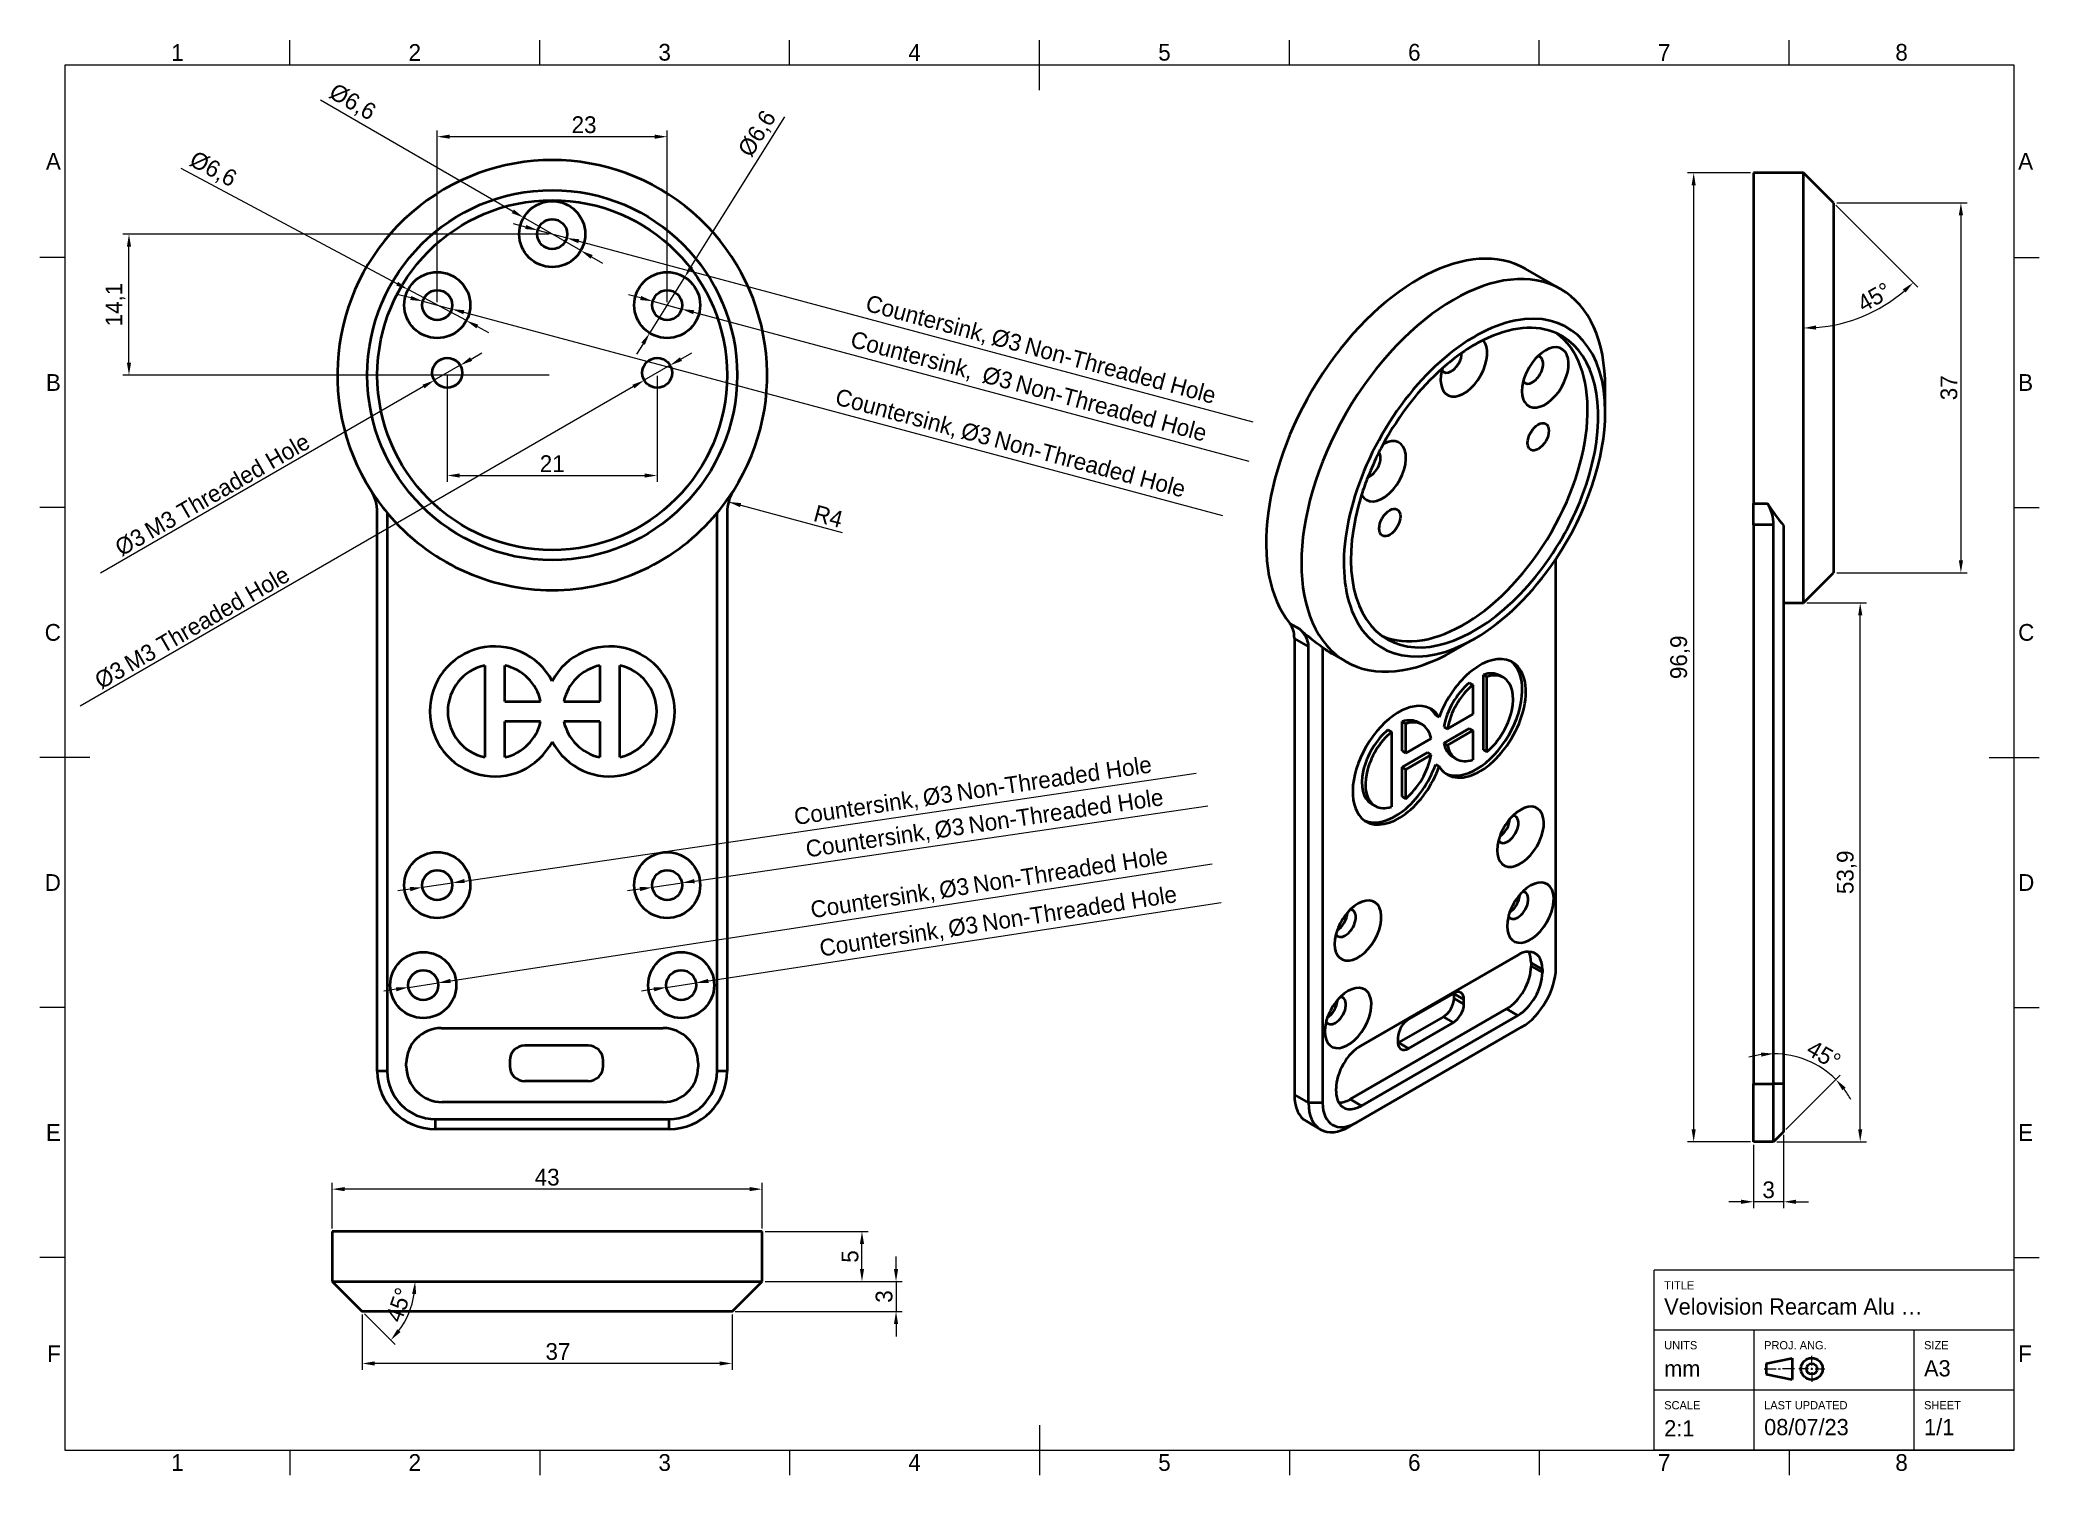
# Model space of a CAD drawing. Header units: millimetres. Extents: x 15 to 415, y 5 to 292.
import ezdxf

# ---------------------------------------------------------------- set-up
doc = ezdxf.new("R2010")
doc.units = ezdxf.units.MM
for name, color, linetype in [('Annotations', 7, 'Continuous'), ('Border', 7, 'Continuous'), ('Geometries', 7, 'Continuous')]:
    doc.layers.add(name, color=color, linetype=linetype)
doc.styles.add('Shapr0', font='txt', dxfattribs={"height": 3.3495})
doc.styles.add('Shapr1', font='txt', dxfattribs={"height": 3.3495})
doc.styles.add('Shapr6', font='txt', dxfattribs={"height": 3.3495})
doc.styles.add('Shapr7', font='txt', dxfattribs={"height": 3.3495})
doc.styles.add('Shapr8', font='txt', dxfattribs={"height": 3.3495})
doc.dimstyles.new('ISO-25', dxfattribs={"dimtxt": 2.5, "dimasz": 2.5, "dimexe": 1.25, "dimexo": 0.625, "dimtad": 1, "dimtxsty": 'Standard', "dimcen": 2.5, "dimadec": 0, "dimazin": 0, "dimtfac": 1, "dimtmove": 0, "dimatfit": 3, "dimfxl": 1, "dimarcsym": 0})

msp = doc.modelspace()

# ---------------------------------------------------------------- texts
at = {"layer": 'Border', "linetype": 'Continuous', "lineweight": 15, "char_height": 3.349, "width": 3.3495, "style": 'Shapr0'}
for s, insert, attachment_point in [('1', (42.5, 287.825), 8), ('2', (90, 287.825), 8), ('3', (140, 287.825), 8), ('4', (190, 287.825), 8), ('5', (240, 287.825), 8), ('6', (290, 287.825), 8), ('7', (340, 287.825), 8), ('8', (387.5, 287.825), 8), ('A', (19.175, 267.75), 6), ('A', (410.825, 267.75), 4), ('B', (19.175, 223.5), 6), ('B', (410.825, 223.5), 4), ('C', (19.175, 173.5), 6), ('C', (410.825, 173.5), 4), ('D', (19.175, 123.5), 6), ('D', (410.825, 123.5), 4), ('E', (19.175, 73.5), 6), ('E', (410.825, 73.5), 4), ('F', (19.175, 29.25), 6), ('F', (410.825, 29.25), 4), ('1', (42.5, 9.175), 2), ('2', (90, 9.175), 2), ('3', (140, 9.175), 2), ('4', (190, 9.175), 2), ('5', (240, 9.175), 2), ('6', (290, 9.175), 2), ('7', (340, 9.175), 2), ('8', (387.5, 9.175), 2)]:
    msp.add_mtext(s, dxfattribs=dict(at, insert=insert, attachment_point=attachment_point))
at = {"layer": 'Border', "linetype": 'Continuous', "lineweight": 15, "attachment_point": 1, "style": 'Shapr1'}
for s, insert, char_height in [('Velovision Rearcam Alu …', (340, 40.32), 3.25), ('TITLE', (340, 43.75), 1.65), ('UNITS', (340, 31.783), 1.65), ('PROJ. ANG.', (360, 31.783), 1.65), ('A3', (392, 27.965), 3.25), ('SIZE', (392, 31.783), 1.65), ('mm', (340, 27.9), 3.25), ('SCALE', (340, 19.783), 1.65), ('2:1', (340, 15.965), 3.25), ('08/07/23', (360, 16.204), 3.25), ('LAST UPDATED', (360, 19.783), 1.65), ('SHEET', (392, 19.783), 1.65), ('1/1', (392, 16.204), 3.25)]:
    msp.add_mtext(s, dxfattribs=dict(at, insert=insert, char_height=char_height))

# ---------------------------------------------------------------- blocks, each defined once
blk = doc.blocks.new('*D2')
at = {"layer": 'Annotations', "color": 0, "linetype": 'Continuous', "lineweight": 15}
for p, q in [((143.26, 228.19), (145.43, 229.44)), ((141.1, 226.94), (135.9, 223.94)), ((133.74, 222.69), (23.05, 158.78))]:
    blk.add_line(p, q, dxfattribs=at)
at = {"layer": 'Annotations', "color": 0}
for points in [[(143.05, 228.55), (143.47, 227.82), (141.1, 226.94)], [(133.95, 222.32), (133.53, 223.05), (135.9, 223.94)]]:
    blk.add_solid(points, dxfattribs=at)
at = {"layer": 'Defpoints', "color": 0}
for p in [(141.1, 226.94), (135.9, 223.94)]:
    blk.add_point(p, dxfattribs=at)
at = {"layer": 'Annotations', "color": 0, "lineweight": 15, "insert": (45.46, 174.46), "char_height": 3.3495, "attachment_point": 5, "rotation": 30, "style": 'Shapr6'}
blk.add_mtext('\\A1;%%c3\u2009M3 Threaded Hole', dxfattribs=at)
blk = doc.blocks.new('*D3')
at = {"layer": 'Annotations', "color": 0, "linetype": 'Continuous', "lineweight": 15}
for p, q in [((135.19, 240.4), (132.77, 241.05)), ((137.6, 239.75), (143.4, 238.2)), ((145.81, 237.55), (256.87, 207.79))]:
    blk.add_line(p, q, dxfattribs=at)
at = {"layer": 'Annotations', "color": 0}
for points in [[(135.08, 240), (135.3, 240.8), (137.6, 239.75)], [(145.92, 237.95), (145.7, 237.15), (143.4, 238.2)]]:
    blk.add_solid(points, dxfattribs=at)
at = {"layer": 'Defpoints', "color": 0}
for p in [(137.6, 239.75), (143.4, 238.2)]:
    blk.add_point(p, dxfattribs=at)
at = {"layer": 'Annotations', "color": 0, "lineweight": 15, "insert": (212.79, 222.48), "char_height": 3.3495, "attachment_point": 5, "rotation": 345, "style": 'Shapr6'}
blk.add_mtext('\\A1;Countersink, \u2009%%c3\u2009Non-Threaded Hole', dxfattribs=at)
blk = doc.blocks.new('*D4')
at = {"layer": 'Annotations', "color": 0, "linetype": 'Continuous', "lineweight": 15}
for p, q in [((145.32, 246.69), (164.01, 276.6)), ((137, 233.38), (144, 244.57)), ((135.68, 231.26), (134.35, 229.14))]:
    blk.add_line(p, q, dxfattribs=at)
at = {"layer": 'Annotations', "color": 0}
for points in [[(144.97, 246.91), (145.68, 246.47), (144, 244.57)], [(136.03, 231.04), (135.32, 231.48), (137, 233.38)]]:
    blk.add_solid(points, dxfattribs=at)
at = {"layer": 'Defpoints', "color": 0}
for p in [(144, 244.57), (137, 233.38)]:
    blk.add_point(p, dxfattribs=at)
at = {"layer": 'Annotations', "color": 0, "lineweight": 15, "insert": (158.69, 273.17), "char_height": 3.349, "attachment_point": 5, "rotation": 58.0008, "style": 'Shapr6'}
blk.add_mtext('\\A1;%%c6,6', dxfattribs=at)
blk = doc.blocks.new('*D5')
at = {"layer": 'Annotations', "color": 0, "linetype": 'Continuous', "lineweight": 15}
for p, q in [((112.19, 254.6), (109.77, 255.25)), ((114.6, 253.95), (120.4, 252.4)), ((122.81, 251.75), (257.68, 215.61))]:
    blk.add_line(p, q, dxfattribs=at)
at = {"layer": 'Annotations', "color": 0}
for points in [[(112.08, 254.2), (112.3, 255), (114.6, 253.95)], [(122.92, 252.15), (122.7, 251.35), (120.4, 252.4)]]:
    blk.add_solid(points, dxfattribs=at)
at = {"layer": 'Defpoints', "color": 0}
for p in [(114.6, 253.95), (120.4, 252.4)]:
    blk.add_point(p, dxfattribs=at)
at = {"layer": 'Annotations', "color": 0, "lineweight": 15, "insert": (215.22, 229.86), "char_height": 3.3495, "attachment_point": 5, "rotation": 345, "style": 'Shapr6'}
blk.add_mtext('\\A1;Countersink,\u2009%%c3\u2009Non-Threaded Hole', dxfattribs=at)
blk = doc.blocks.new('*D6')
at = {"layer": 'Annotations', "color": 0, "linetype": 'Continuous', "lineweight": 15}
for p, q in [((109.62, 257.73), (71.13, 279.94)), ((123.22, 249.88), (111.78, 256.48)), ((125.38, 248.63), (127.55, 247.38))]:
    blk.add_line(p, q, dxfattribs=at)
at = {"layer": 'Annotations', "color": 0}
for points in [[(109.41, 257.36), (109.83, 258.09), (111.78, 256.48)], [(125.59, 248.99), (125.17, 248.26), (123.22, 249.88)]]:
    blk.add_solid(points, dxfattribs=at)
at = {"layer": 'Defpoints', "color": 0}
for p in [(111.78, 256.48), (123.22, 249.88)]:
    blk.add_point(p, dxfattribs=at)
at = {"layer": 'Annotations', "color": 0, "lineweight": 15, "insert": (77.44, 279.42), "char_height": 3.349, "attachment_point": 5, "rotation": 330, "style": 'Shapr6'}
blk.add_mtext('\\A1;%%c6,6', dxfattribs=at)
blk = doc.blocks.new('*D7')
at = {"layer": 'Annotations', "color": 0, "linetype": 'Continuous', "lineweight": 15}
for p, q in [((86.47, 243.26), (43.25, 266.3)), ((100.32, 235.87), (88.68, 242.08)), ((102.53, 234.69), (104.74, 233.52))]:
    blk.add_line(p, q, dxfattribs=at)
at = {"layer": 'Annotations', "color": 0}
for points in [[(86.27, 242.89), (86.67, 243.62), (88.68, 242.08)], [(102.73, 235.06), (102.33, 234.33), (100.32, 235.87)]]:
    blk.add_solid(points, dxfattribs=at)
at = {"layer": 'Defpoints', "color": 0}
for p in [(88.68, 242.08), (100.32, 235.87)]:
    blk.add_point(p, dxfattribs=at)
at = {"layer": 'Annotations', "color": 0, "lineweight": 15, "insert": (49.57, 265.99), "char_height": 3.349, "attachment_point": 5, "rotation": 331.9328, "style": 'Shapr6'}
blk.add_mtext('\\A1;%%c6,6', dxfattribs=at)
blk = doc.blocks.new('*D8')
at = {"layer": 'Annotations', "color": 0, "linetype": 'Continuous', "lineweight": 15}
for p, q in [((89.19, 240.4), (86.77, 241.05)), ((91.6, 239.75), (97.4, 238.2)), ((99.81, 237.55), (251.59, 196.88))]:
    blk.add_line(p, q, dxfattribs=at)
at = {"layer": 'Annotations', "color": 0}
for points in [[(89.08, 240), (89.3, 240.8), (91.6, 239.75)], [(99.92, 237.95), (99.7, 237.15), (97.4, 238.2)]]:
    blk.add_solid(points, dxfattribs=at)
at = {"layer": 'Defpoints', "color": 0}
for p in [(91.6, 239.75), (97.4, 238.2)]:
    blk.add_point(p, dxfattribs=at)
at = {"layer": 'Annotations', "color": 0, "lineweight": 15, "insert": (209.13, 211.13), "char_height": 3.3495, "attachment_point": 5, "rotation": 345, "style": 'Shapr6'}
blk.add_mtext('\\A1;Countersink,\u2009%%c3\u2009Non-Threaded Hole', dxfattribs=at)
blk = doc.blocks.new('*D9')
at = {"layer": 'Annotations', "color": 0, "linetype": 'Continuous', "lineweight": 15}
for p, q in [((101.26, 228.19), (103.43, 229.44)), ((99.1, 226.94), (93.9, 223.94)), ((91.74, 222.69), (27.11, 185.37))]:
    blk.add_line(p, q, dxfattribs=at)
at = {"layer": 'Annotations', "color": 0}
for points in [[(101.05, 228.55), (101.47, 227.82), (99.1, 226.94)], [(91.95, 222.32), (91.53, 223.05), (93.9, 223.94)]]:
    blk.add_solid(points, dxfattribs=at)
at = {"layer": 'Defpoints', "color": 0}
for p in [(99.1, 226.94), (93.9, 223.94)]:
    blk.add_point(p, dxfattribs=at)
at = {"layer": 'Annotations', "color": 0, "lineweight": 15, "insert": (49.52, 201.05), "char_height": 3.3495, "attachment_point": 5, "rotation": 30, "style": 'Shapr6'}
blk.add_mtext('\\A1;%%c3\u2009M3 Threaded Hole', dxfattribs=at)
blk = doc.blocks.new('*D10')
at = {"layer": 'Annotations', "color": 0, "linetype": 'Continuous', "lineweight": 15}
for p, q in [((145.94, 123.77), (248.67, 138.84)), ((135.06, 122.18), (132.58, 121.81)), ((137.53, 122.54), (143.47, 123.41))]:
    blk.add_line(p, q, dxfattribs=at)
at = {"layer": 'Annotations', "color": 0}
for points in [[(145.88, 124.19), (146, 123.36), (143.47, 123.41)], [(135.12, 121.76), (135, 122.59), (137.53, 122.54)]]:
    blk.add_solid(points, dxfattribs=at)
at = {"layer": 'Defpoints', "color": 0}
for p in [(137.53, 122.54), (143.47, 123.41)]:
    blk.add_point(p, dxfattribs=at)
at = {"layer": 'Annotations', "color": 0, "lineweight": 15, "insert": (204.04, 135.1), "char_height": 3.3495, "attachment_point": 5, "rotation": 8.3438, "style": 'Shapr6'}
blk.add_mtext('\\A1;Countersink,\u2009%%c3\u2009Non-Threaded Hole', dxfattribs=at)
blk = doc.blocks.new('*D11')
at = {"layer": 'Annotations', "color": 0, "linetype": 'Continuous', "lineweight": 15}
for p, q in [((148.74, 103.81), (251.37, 119.51)), ((137.86, 102.14), (135.39, 101.76)), ((140.33, 102.52), (146.27, 103.43))]:
    blk.add_line(p, q, dxfattribs=at)
at = {"layer": 'Annotations', "color": 0}
for points in [[(148.67, 104.22), (148.8, 103.4), (146.27, 103.43)], [(137.93, 101.73), (137.8, 102.55), (140.33, 102.52)]]:
    blk.add_solid(points, dxfattribs=at)
at = {"layer": 'Defpoints', "color": 0}
for p in [(140.33, 102.52), (146.27, 103.43)]:
    blk.add_point(p, dxfattribs=at)
at = {"layer": 'Annotations', "color": 0, "lineweight": 15, "insert": (206.77, 115.49), "char_height": 3.3495, "attachment_point": 5, "rotation": 8.7011, "style": 'Shapr6'}
blk.add_mtext('\\A1;Countersink,\u2009%%c3\u2009Non-Threaded Hole', dxfattribs=at)
blk = doc.blocks.new('*D12')
at = {"layer": 'Annotations', "color": 0, "linetype": 'Continuous', "lineweight": 15}
for p, q in [((99.94, 123.78), (246.32, 145.4)), ((89.06, 122.17), (86.59, 121.81)), ((91.53, 122.54), (97.47, 123.41))]:
    blk.add_line(p, q, dxfattribs=at)
at = {"layer": 'Annotations', "color": 0}
for points in [[(99.88, 124.19), (100, 123.37), (97.47, 123.41)], [(89.12, 121.76), (89, 122.58), (91.53, 122.54)]]:
    blk.add_solid(points, dxfattribs=at)
at = {"layer": 'Defpoints', "color": 0}
for p in [(91.53, 122.54), (97.47, 123.41)]:
    blk.add_point(p, dxfattribs=at)
at = {"layer": 'Annotations', "color": 0, "lineweight": 15, "insert": (201.7, 141.61), "char_height": 3.3495, "attachment_point": 5, "rotation": 8.4003, "style": 'Shapr6'}
blk.add_mtext('\\A1;Countersink,\u2009%%c3\u2009Non-Threaded Hole', dxfattribs=at)
blk = doc.blocks.new('*D13')
at = {"layer": 'Annotations', "color": 0, "linetype": 'Continuous', "lineweight": 15}
for p, q in [((97.14, 103.81), (249.58, 127.22)), ((86.26, 102.14), (83.79, 101.76)), ((88.73, 102.52), (94.67, 103.43))]:
    blk.add_line(p, q, dxfattribs=at)
at = {"layer": 'Annotations', "color": 0}
for points in [[(97.07, 104.22), (97.2, 103.4), (94.67, 103.43)], [(86.33, 101.73), (86.2, 102.55), (88.73, 102.52)]]:
    blk.add_solid(points, dxfattribs=at)
at = {"layer": 'Defpoints', "color": 0}
for p in [(88.73, 102.52), (94.67, 103.43)]:
    blk.add_point(p, dxfattribs=at)
at = {"layer": 'Annotations', "color": 0, "lineweight": 15, "insert": (204.97, 123.18), "char_height": 3.3495, "attachment_point": 5, "rotation": 8.7323, "style": 'Shapr6'}
blk.add_mtext('\\A1;Countersink,\u2009%%c3\u2009Non-Threaded Hole', dxfattribs=at)
blk = doc.blocks.new('*D14')
at = {"layer": 'Annotations', "color": 0, "linetype": 'Continuous', "lineweight": 15}
for p, q in [((96.5, 224.81), (96.5, 203.65)), ((138.5, 224.81), (138.5, 203.65)), ((99, 204.9), (136, 204.9))]:
    blk.add_line(p, q, dxfattribs=at)
at = {"layer": 'Annotations', "color": 0}
for points in [[(99, 205.31), (99, 204.48), (96.5, 204.9)], [(136, 204.48), (136, 205.31), (138.5, 204.9)]]:
    blk.add_solid(points, dxfattribs=at)
at = {"layer": 'Defpoints', "color": 0}
for p in [(96.5, 225.44), (138.5, 225.44), (138.5, 204.9)]:
    blk.add_point(p, dxfattribs=at)
at = {"layer": 'Annotations', "color": 0, "lineweight": 15, "insert": (117.5, 207.27), "char_height": 3.349, "attachment_point": 5, "style": 'Shapr6'}
blk.add_mtext('\\A1;21', dxfattribs=at)
blk = doc.blocks.new('*D15')
at = {"layer": 'Annotations', "color": 0, "linetype": 'Continuous', "lineweight": 15}
for p, q in [((94.5, 239.6), (94.5, 273.91)), ((138, 272.66), (97, 272.66)), ((140.5, 239.6), (140.5, 273.91))]:
    blk.add_line(p, q, dxfattribs=at)
at = {"layer": 'Annotations', "color": 0}
for points in [[(97, 273.08), (97, 272.25), (94.5, 272.66)], [(138, 272.25), (138, 273.08), (140.5, 272.66)]]:
    blk.add_solid(points, dxfattribs=at)
at = {"layer": 'Defpoints', "color": 0}
for p in [(94.5, 272.66), (94.5, 238.98), (140.5, 238.98)]:
    blk.add_point(p, dxfattribs=at)
at = {"layer": 'Annotations', "color": 0, "lineweight": 15, "insert": (123.87, 275.04), "char_height": 3.349, "attachment_point": 5, "style": 'Shapr6'}
blk.add_mtext('\\A1;23', dxfattribs=at)
blk = doc.blocks.new('*D16')
at = {"layer": 'Annotations', "color": 0, "linetype": 'Continuous', "lineweight": 15}
for p, q in [((116.88, 253.18), (31.56, 253.18)), ((32.81, 227.48), (32.81, 250.68)), ((116.88, 224.98), (31.56, 224.98))]:
    blk.add_line(p, q, dxfattribs=at)
at = {"layer": 'Annotations', "color": 0}
for points in [[(33.22, 250.68), (32.39, 250.68), (32.81, 253.18)], [(32.39, 227.48), (33.22, 227.48), (32.81, 224.98)]]:
    blk.add_solid(points, dxfattribs=at)
at = {"layer": 'Defpoints', "color": 0}
for p in [(32.81, 253.18), (117.5, 253.18), (117.5, 224.98)]:
    blk.add_point(p, dxfattribs=at)
at = {"layer": 'Annotations', "color": 0, "lineweight": 15, "insert": (30.11, 239.08), "char_height": 3.349, "attachment_point": 5, "rotation": 90, "style": 'Shapr6'}
blk.add_mtext('\\A1;14,1', dxfattribs=at)
blk = doc.blocks.new('*D17')
at = {"layer": 'Annotations', "color": 0, "linetype": 'Continuous', "lineweight": 15}
blk.add_line((374.34, 259), (390.74, 242.6), dxfattribs=at)
blk.add_arc((367.9, 265.44), 31.05, 274.6141, 310.3859, dxfattribs=at)
at = {"layer": 'Annotations', "color": 0}
for points in [[(388.3, 241.49), (387.73, 242.1), (389.85, 243.49)], [(370.38, 234.91), (370.41, 234.08), (367.9, 234.39)]]:
    blk.add_solid(points, dxfattribs=at)
at = {"layer": 'Defpoints', "color": 0}
for p in [(367.9, 265.44), (367.9, 265.44), (373.9, 259.44), (375.93, 235.45), (367.9, 179.44)]:
    blk.add_point(p, dxfattribs=at)
at = {"layer": 'Annotations', "color": 0, "lineweight": 15, "insert": (382.03, 240.58), "char_height": 3.349, "attachment_point": 5, "rotation": 29.6138, "style": 'Shapr7'}
blk.add_mtext('\\A1;45%%d', dxfattribs=at)
blk = doc.blocks.new('*D18')
at = {"layer": 'Annotations', "color": 0, "linetype": 'Continuous', "lineweight": 15}
for p, q in [((374.52, 259.44), (400.62, 259.44)), ((399.37, 256.94), (399.37, 187.94)), ((374.52, 185.44), (400.62, 185.44))]:
    blk.add_line(p, q, dxfattribs=at)
at = {"layer": 'Annotations', "color": 0}
for points in [[(399.79, 256.94), (398.95, 256.94), (399.37, 259.44)], [(398.95, 187.94), (399.79, 187.94), (399.37, 185.44)]]:
    blk.add_solid(points, dxfattribs=at)
at = {"layer": 'Defpoints', "color": 0}
for p in [(373.9, 259.44), (373.9, 185.44), (399.37, 185.44)]:
    blk.add_point(p, dxfattribs=at)
at = {"layer": 'Annotations', "color": 0, "lineweight": 15, "insert": (396.99, 222.44), "char_height": 3.349, "attachment_point": 5, "rotation": 90, "style": 'Shapr7'}
blk.add_mtext('\\A1;37', dxfattribs=at)
blk = doc.blocks.new('*D19')
at = {"layer": 'Annotations', "color": 0, "linetype": 'Continuous', "lineweight": 15}
for p, q in [((357.27, 265.44), (344.65, 265.44)), ((345.9, 74.14), (345.9, 262.94)), ((357.27, 71.64), (344.65, 71.64))]:
    blk.add_line(p, q, dxfattribs=at)
at = {"layer": 'Annotations', "color": 0}
for points in [[(346.31, 262.94), (345.48, 262.94), (345.9, 265.44)], [(345.48, 74.14), (346.31, 74.14), (345.9, 71.64)]]:
    blk.add_solid(points, dxfattribs=at)
at = {"layer": 'Defpoints', "color": 0}
for p in [(345.9, 265.44), (357.9, 265.44), (357.9, 71.64)]:
    blk.add_point(p, dxfattribs=at)
at = {"layer": 'Annotations', "color": 0, "lineweight": 15, "insert": (343.2, 168.54), "char_height": 3.349, "attachment_point": 5, "rotation": 90, "style": 'Shapr7'}
blk.add_mtext('\\A1;96,9', dxfattribs=at)
blk = doc.blocks.new('*D20')
at = {"layer": 'Annotations', "color": 0, "linetype": 'Continuous', "lineweight": 15}
for p, q in [((368.52, 179.44), (380.47, 179.44)), ((379.22, 74.14), (379.22, 176.94)), ((362.52, 71.64), (380.47, 71.64))]:
    blk.add_line(p, q, dxfattribs=at)
at = {"layer": 'Annotations', "color": 0}
for points in [[(379.64, 176.94), (378.81, 176.94), (379.22, 179.44)], [(378.81, 74.14), (379.64, 74.14), (379.22, 71.64)]]:
    blk.add_solid(points, dxfattribs=at)
at = {"layer": 'Defpoints', "color": 0}
for p in [(367.9, 179.44), (379.22, 179.44), (361.9, 71.64)]:
    blk.add_point(p, dxfattribs=at)
at = {"layer": 'Annotations', "color": 0, "lineweight": 15, "insert": (376.53, 125.54), "char_height": 3.349, "attachment_point": 5, "rotation": 90, "style": 'Shapr7'}
blk.add_mtext('\\A1;53,9', dxfattribs=at)
blk = doc.blocks.new('*D21')
at = {"layer": 'Annotations', "color": 0, "linetype": 'Continuous', "lineweight": 15}
for p, q in [((363.9, 73.02), (363.9, 58.39)), ((357.9, 71.02), (357.9, 58.39)), ((355.4, 59.64), (352.9, 59.64)), ((363.9, 59.64), (357.9, 59.64)), ((366.4, 59.64), (368.9, 59.64))]:
    blk.add_line(p, q, dxfattribs=at)
at = {"layer": 'Annotations', "color": 0}
for points in [[(355.4, 59.23), (355.4, 60.06), (357.9, 59.64)], [(366.4, 60.06), (366.4, 59.23), (363.9, 59.64)]]:
    blk.add_solid(points, dxfattribs=at)
at = {"layer": 'Defpoints', "color": 0}
for p in [(363.9, 73.64), (357.9, 71.64), (357.9, 59.64)]:
    blk.add_point(p, dxfattribs=at)
at = {"layer": 'Annotations', "color": 0, "lineweight": 15, "insert": (360.9, 62.02), "char_height": 3.349, "attachment_point": 5, "style": 'Shapr7'}
blk.add_mtext('\\A1;3', dxfattribs=at)
blk = doc.blocks.new('*D22')
at = {"layer": 'Annotations', "color": 0, "linetype": 'Continuous', "lineweight": 15}
for p, q in [((361.9, 83.87), (361.9, 90.51)), ((364.34, 74.09), (375.24, 84.98))]:
    blk.add_line(p, q, dxfattribs=at)
for start, end in [(98.1388, 106.2777), (45, 90), (28.7223, 36.8612)]:
    blk.add_arc((361.9, 71.64), 17.61, start, end, dxfattribs=at)
at = {"layer": 'Annotations', "color": 0}
for points in [[(359.43, 88.67), (359.37, 89.5), (361.9, 89.26)], [(376.31, 82.48), (375.68, 81.94), (374.35, 84.1)]]:
    blk.add_solid(points, dxfattribs=at)
at = {"layer": 'Defpoints', "color": 0}
for p in [(366.46, 88.66), (361.9, 83.24), (363.9, 73.64), (361.9, 71.64), (361.9, 71.64)]:
    blk.add_point(p, dxfattribs=at)
at = {"layer": 'Annotations', "color": 0, "lineweight": 15, "insert": (371.94, 89.02), "char_height": 3.349, "attachment_point": 5, "rotation": 329.9702, "style": 'Shapr7'}
blk.add_mtext('\\A1;45%%d', dxfattribs=at)
blk = doc.blocks.new('*D23')
at = {"layer": 'Annotations', "color": 0, "linetype": 'Continuous', "lineweight": 15}
for p, q in [((160.1, 53.7), (180.73, 53.7)), ((179.48, 46.2), (179.48, 51.2)), ((160.1, 43.7), (180.73, 43.7))]:
    blk.add_line(p, q, dxfattribs=at)
at = {"layer": 'Annotations', "color": 0}
for points in [[(179.89, 51.2), (179.06, 51.2), (179.48, 53.7)], [(179.06, 46.2), (179.89, 46.2), (179.48, 43.7)]]:
    blk.add_solid(points, dxfattribs=at)
at = {"layer": 'Defpoints', "color": 0}
for p in [(159.48, 53.7), (179.48, 53.7), (159.48, 43.7)]:
    blk.add_point(p, dxfattribs=at)
at = {"layer": 'Annotations', "color": 0, "lineweight": 15, "insert": (177.1, 48.7), "char_height": 3.349, "attachment_point": 5, "rotation": 90, "style": 'Shapr8'}
blk.add_mtext('\\A1;5', dxfattribs=at)
blk = doc.blocks.new('*D24')
at = {"layer": 'Annotations', "color": 0, "linetype": 'Continuous', "lineweight": 15}
for p, q in [((186.29, 46.2), (186.29, 48.7)), ((160.1, 43.7), (187.54, 43.7)), ((186.29, 43.7), (186.29, 37.7)), ((154.1, 37.7), (187.54, 37.7)), ((186.29, 35.2), (186.29, 32.7))]:
    blk.add_line(p, q, dxfattribs=at)
at = {"layer": 'Annotations', "color": 0}
for points in [[(185.87, 46.2), (186.71, 46.2), (186.29, 43.7)], [(186.71, 35.2), (185.87, 35.2), (186.29, 37.7)]]:
    blk.add_solid(points, dxfattribs=at)
at = {"layer": 'Defpoints', "color": 0}
for p in [(159.48, 43.7), (153.48, 37.7), (186.29, 37.7)]:
    blk.add_point(p, dxfattribs=at)
at = {"layer": 'Annotations', "color": 0, "lineweight": 15, "insert": (183.91, 40.7), "char_height": 3.349, "attachment_point": 5, "rotation": 90, "style": 'Shapr8'}
blk.add_mtext('\\A1;3', dxfattribs=at)
blk = doc.blocks.new('*D25')
at = {"layer": 'Annotations', "color": 0, "linetype": 'Continuous', "lineweight": 15}
for p, q in [((79.48, 37.08), (79.48, 26.06)), ((153.48, 37.08), (153.48, 26.06)), ((150.98, 27.31), (81.98, 27.31))]:
    blk.add_line(p, q, dxfattribs=at)
at = {"layer": 'Annotations', "color": 0}
for points in [[(81.98, 27.72), (81.98, 26.89), (79.48, 27.31)], [(150.98, 26.89), (150.98, 27.72), (153.48, 27.31)]]:
    blk.add_solid(points, dxfattribs=at)
at = {"layer": 'Defpoints', "color": 0}
for p in [(79.48, 37.7), (153.48, 37.7), (79.48, 27.31)]:
    blk.add_point(p, dxfattribs=at)
at = {"layer": 'Annotations', "color": 0, "lineweight": 15, "insert": (118.64, 29.68), "char_height": 3.349, "attachment_point": 5, "style": 'Shapr8'}
blk.add_mtext('\\A1;37', dxfattribs=at)
blk = doc.blocks.new('*D26')
at = {"layer": 'Annotations', "color": 0, "linetype": 'Continuous', "lineweight": 15}
for p, q in [((73.48, 54.33), (73.48, 63.42)), ((156.98, 62.17), (75.98, 62.17)), ((159.48, 54.33), (159.48, 63.42))]:
    blk.add_line(p, q, dxfattribs=at)
at = {"layer": 'Annotations', "color": 0}
for points in [[(75.98, 62.59), (75.98, 61.76), (73.48, 62.17)], [(156.98, 61.76), (156.98, 62.59), (159.48, 62.17)]]:
    blk.add_solid(points, dxfattribs=at)
at = {"layer": 'Defpoints', "color": 0}
for p in [(73.48, 62.17), (73.48, 53.7), (159.48, 53.7)]:
    blk.add_point(p, dxfattribs=at)
at = {"layer": 'Annotations', "color": 0, "lineweight": 15, "insert": (116.48, 64.55), "char_height": 3.349, "attachment_point": 5, "style": 'Shapr8'}
blk.add_mtext('\\A1;43', dxfattribs=at)
blk = doc.blocks.new('*D27')
at = {"layer": 'Annotations', "color": 0, "linetype": 'Continuous', "lineweight": 15}
blk.add_line((79.92, 37.26), (86.08, 31.09), dxfattribs=at)
blk.add_arc((73.48, 43.7), 16.58, 323.6469, 351.3531, dxfattribs=at)
at = {"layer": 'Annotations', "color": 0}
for points in [[(90.28, 41.18), (89.45, 41.24), (90.06, 43.7)], [(86.51, 34.15), (87.15, 33.6), (85.2, 31.98)]]:
    blk.add_solid(points, dxfattribs=at)
at = {"layer": 'Defpoints', "color": 0}
for p in [(73.48, 43.7), (73.48, 43.7), (159.48, 43.7), (79.48, 37.7), (87.83, 35.41)]:
    blk.add_point(p, dxfattribs=at)
at = {"layer": 'Annotations', "color": 0, "lineweight": 15, "insert": (86.81, 39.03), "char_height": 3.349, "attachment_point": 5, "rotation": 70.6817, "style": 'Shapr8'}
blk.add_mtext('\\A1;45%%d', dxfattribs=at)
blk = doc.blocks.new('*D28')
at = {"layer": 'Annotations', "color": 0, "linetype": 'Continuous', "lineweight": 15}
blk.add_line((152.77, 199.62), (175.52, 193.53), dxfattribs=at)
at = {"layer": 'Annotations', "color": 0}
blk.add_solid([(155.3, 199.38), (155.08, 198.57), (152.77, 199.62)], dxfattribs=at)
at = {"layer": 'Defpoints', "color": 0}
for p in [(152.77, 199.62), (160.5, 197.55)]:
    blk.add_point(p, dxfattribs=at)
at = {"layer": 'Annotations', "color": 0, "lineweight": 15, "insert": (172.76, 196.73), "char_height": 3.349, "attachment_point": 5, "rotation": 345, "style": 'Shapr6'}
blk.add_mtext('\\A1;R4', dxfattribs=at)
blk = doc.blocks.new('*U29')
at = {"layer": 'Border', "linetype": 'Continuous', "lineweight": 15}
for p, q in [((410, 46), (338, 46)), ((338, 10), (338, 46)), ((410, 10), (410, 46)), ((410, 34), (338, 34)), ((358, 10), (358, 34)), ((390, 10), (390, 34)), ((369.53, 26.88), (369.53, 28.83)), ((360, 26.23), (362.38, 26.23)), ((362.82, 26.23), (363.25, 26.23)), ((366.07, 26.23), (363.68, 26.23)), ((368.88, 26.23), (366.93, 26.23)), ((369.32, 26.23), (369.75, 26.23)), ((369.53, 26.02), (369.53, 26.45)), ((369.53, 25.58), (369.53, 23.63)), ((370.18, 26.23), (372.13, 26.23)), ((410, 22), (338, 22)), ((410, 10), (338, 10))]:
    blk.add_line(p, q, dxfattribs=at)
at = {"layer": 'Border', "linetype": 'Continuous', "lineweight": 40}
for p, q in [((360.43, 27.32), (365.63, 28.4)), ((365.63, 28.4), (365.63, 24.07)), ((360.43, 27.32), (360.43, 25.15)), ((360.43, 25.15), (365.63, 24.07))]:
    blk.add_line(p, q, dxfattribs=at)
for radius in [2.17, 1.08]:
    blk.add_circle((369.53, 26.23), radius, dxfattribs=at)

# ---------------------------------------------------------------- dimensions: what is measured, and where the dimension line sits
at = {"layer": 'Annotations', "linetype": 'Continuous', "lineweight": 15}
for p1, p2, picture, middle in [((123.216, 249.875), (111.784, 256.475), '*D6', (76.091, 277.082)), ((137.003, 233.378), (143.997, 244.572), '*D4', (160.976, 271.745)), ((100.324, 235.87), (88.676, 242.08), '*D7', (48.3, 263.609))]:
    dim = msp.add_diameter_dim_2p(p1=p1, p2=p2, dimstyle='ISO-25', override={"dimscale": 1, "dimgap": 0.7, "dimdec": 2, "dimlfac": 0.5, "dimrnd": 0.01, "dimzin": 8, "dimdsep": 44, "dimtxsty": 'Shapr6', "dimcen": 2.5, "dimadec": 2, "dimtol": 0, "dimlim": 0, "dimtp": 0, "dimtm": 0, "dimtfac": 0.6, "dimtdec": 8, "dimtofl": 1, "dimfrac": 2, "dimtolj": 1, "dimlwd": 15, "dimlwe": 15}, dxfattribs=at)
    dim.commit()
    dim.dimension.update_dxf_attribs({"geometry": picture, "text_midpoint": middle, "dimtype": 163})
for base, p1, p2, override, picture, middle in [((94.5, 272.663), (140.5, 238.975), (94.5, 238.975), {"dimscale": 1, "dimgap": 0.7, "dimdec": 2, "dimlfac": 0.5, "dimrnd": 0.01, "dimzin": 8, "dimdsep": 44, "dimtxsty": 'Shapr6', "dimse1": 0, "dimse2": 0, "dimadec": 2, "dimtol": 0, "dimlim": 0, "dimtp": 0, "dimtm": 0, "dimtfac": 0.6, "dimtdec": 8, "dimfrac": 2, "dimtolj": 1, "dimlwd": 15, "dimlwe": 15}, '*D15', (123.874, 272.663)), ((138.5, 204.898), (96.5, 225.435), (138.5, 225.435), {"dimscale": 1, "dimgap": 0.7, "dimdec": 2, "dimlfac": 0.5, "dimrnd": 0.01, "dimzin": 8, "dimdsep": 44, "dimtxsty": 'Shapr6', "dimse1": 0, "dimse2": 0, "dimadec": 2, "dimtol": 0, "dimlim": 0, "dimtp": 0, "dimtm": 0, "dimtfac": 0.6, "dimtdec": 8, "dimfrac": 2, "dimtolj": 1, "dimlwd": 15, "dimlwe": 15}, '*D14', (117.5, 204.898)), ((357.897, 59.644), (363.897, 73.644), (357.897, 71.644), {"dimscale": 1, "dimgap": 0.7, "dimdec": 2, "dimlfac": 0.5, "dimrnd": 0.01, "dimzin": 8, "dimdsep": 44, "dimtxsty": 'Shapr7', "dimse1": 0, "dimse2": 0, "dimadec": 2, "dimtol": 0, "dimlim": 0, "dimtp": 0, "dimtm": 0, "dimtfac": 0.6, "dimtdec": 8, "dimfrac": 2, "dimtolj": 1, "dimlwd": 15, "dimlwe": 15}, '*D21', (360.897, 59.644)), ((73.475, 62.174), (159.475, 53.702), (73.475, 53.702), {"dimscale": 1, "dimgap": 0.7, "dimdec": 2, "dimlfac": 0.5, "dimrnd": 0.01, "dimzin": 8, "dimdsep": 44, "dimtxsty": 'Shapr8', "dimse1": 0, "dimse2": 0, "dimadec": 2, "dimtol": 0, "dimlim": 0, "dimtp": 0, "dimtm": 0, "dimtfac": 0.6, "dimtdec": 8, "dimfrac": 2, "dimtolj": 1, "dimlwd": 15, "dimlwe": 15}, '*D26', (116.475, 62.174)), ((79.475, 27.308), (153.475, 37.702), (79.475, 37.702), {"dimscale": 1, "dimgap": 0.7, "dimdec": 2, "dimlfac": 0.5, "dimrnd": 0.01, "dimzin": 8, "dimdsep": 44, "dimtxsty": 'Shapr8', "dimse1": 0, "dimse2": 0, "dimadec": 2, "dimtol": 0, "dimlim": 0, "dimtp": 0, "dimtm": 0, "dimtfac": 0.6, "dimtdec": 8, "dimfrac": 2, "dimtolj": 1, "dimlwd": 15, "dimlwe": 15}, '*D25', (118.643, 27.308))]:
    dim = msp.add_linear_dim(base=base, p1=p1, p2=p2, dimstyle='ISO-25', override=override, dxfattribs=at)
    dim.commit()
    dim.dimension.update_dxf_attribs({"geometry": picture, "text_midpoint": middle, "dimtype": 160})
for base, p1, p2, angle, override, picture, middle in [((345.897, 265.444), (357.897, 71.644), (357.897, 265.444), 270, {"dimscale": 1, "dimgap": 0.7, "dimdec": 2, "dimlfac": 0.5, "dimrnd": 0.01, "dimzin": 8, "dimdsep": 44, "dimtxsty": 'Shapr7', "dimse1": 0, "dimse2": 0, "dimadec": 2, "dimtol": 0, "dimlim": 0, "dimtp": 0, "dimtm": 0, "dimtfac": 0.6, "dimtdec": 8, "dimfrac": 2, "dimtolj": 1, "dimlwd": 15, "dimlwe": 15}, '*D19', (345.897, 168.544)), ((399.369, 185.444), (373.897, 259.444), (373.897, 185.444), 90, {"dimscale": 1, "dimgap": 0.7, "dimdec": 2, "dimlfac": 0.5, "dimrnd": 0.01, "dimzin": 8, "dimdsep": 44, "dimtxsty": 'Shapr7', "dimse1": 0, "dimse2": 0, "dimadec": 2, "dimtol": 0, "dimlim": 0, "dimtp": 0, "dimtm": 0, "dimtfac": 0.6, "dimtdec": 8, "dimfrac": 2, "dimtolj": 1, "dimlwd": 15, "dimlwe": 15}, '*D18', (399.369, 222.444)), ((32.808, 253.175), (117.5, 224.975), (117.5, 253.175), 90, {"dimscale": 1, "dimgap": 0.7, "dimdec": 2, "dimlfac": 0.5, "dimrnd": 0.01, "dimzin": 8, "dimdsep": 44, "dimtxsty": 'Shapr6', "dimse1": 0, "dimse2": 0, "dimadec": 2, "dimtol": 0, "dimlim": 0, "dimtp": 0, "dimtm": 0, "dimtfac": 0.6, "dimtdec": 8, "dimfrac": 2, "dimtolj": 1, "dimlwd": 15, "dimlwe": 15}, '*D16', (32.808, 239.075)), ((379.224, 179.444), (361.897, 71.644), (367.897, 179.444), 270, {"dimscale": 1, "dimgap": 0.7, "dimdec": 2, "dimlfac": 0.5, "dimrnd": 0.01, "dimzin": 8, "dimdsep": 44, "dimtxsty": 'Shapr7', "dimse1": 0, "dimse2": 0, "dimadec": 2, "dimtol": 0, "dimlim": 0, "dimtp": 0, "dimtm": 0, "dimtfac": 0.6, "dimtdec": 8, "dimfrac": 2, "dimtolj": 1, "dimlwd": 15, "dimlwe": 15}, '*D20', (379.224, 125.544)), ((179.475, 53.702), (159.475, 43.702), (159.475, 53.702), 90, {"dimscale": 1, "dimgap": 0.7, "dimdec": 2, "dimlfac": 0.5, "dimrnd": 0.01, "dimzin": 8, "dimdsep": 44, "dimtxsty": 'Shapr8', "dimse1": 0, "dimse2": 0, "dimadec": 2, "dimtol": 0, "dimlim": 0, "dimtp": 0, "dimtm": 0, "dimtfac": 0.6, "dimtdec": 8, "dimfrac": 2, "dimtolj": 1, "dimlwd": 15, "dimlwe": 15}, '*D23', (179.475, 48.702)), ((186.289, 37.702), (159.475, 43.702), (153.475, 37.702), 90, {"dimscale": 1, "dimgap": 0.7, "dimdec": 2, "dimlfac": 0.5, "dimrnd": 0.01, "dimzin": 8, "dimdsep": 44, "dimtxsty": 'Shapr8', "dimse1": 0, "dimse2": 0, "dimadec": 2, "dimtol": 0, "dimlim": 0, "dimtp": 0, "dimtm": 0, "dimtfac": 0.6, "dimtdec": 8, "dimfrac": 2, "dimtolj": 1, "dimlwd": 15, "dimlwe": 15}, '*D24', (186.289, 40.702))]:
    dim = msp.add_linear_dim(base=base, p1=p1, p2=p2, angle=angle, dimstyle='ISO-25', override=override, dxfattribs=at)
    dim.commit()
    dim.dimension.update_dxf_attribs({"geometry": picture, "text_midpoint": middle, "dimtype": 160})
for base, line1, line2, override, picture, middle in [((375.934, 235.45), ((367.897, 265.444), (373.897, 259.444)), ((367.897, 265.444), (367.897, 179.444)), {"dimscale": 1, "dimgap": 0.7, "dimlfac": 0.5, "dimrnd": 0.01, "dimdsep": 44, "dimtxsty": 'Shapr7', "dimaunit": 0, "dimadec": 2, "dimazin": 2, "dimtol": 0, "dimlim": 0, "dimtp": 0, "dimtm": 0, "dimtfac": 0.6, "dimtdec": 8, "dimfrac": 2, "dimtolj": 1, "dimlwd": 15, "dimlwe": 15}, '*D17', (383.242, 238.449)), ((366.456, 88.659), ((361.897, 71.644), (361.897, 83.244)), ((361.897, 71.644), (363.897, 73.644)), {"dimscale": 1, "dimgap": 0.7, "dimlfac": 0.5, "dimrnd": 0.01, "dimdsep": 44, "dimtxsty": 'Shapr7', "dimaunit": 0, "dimadec": 2, "dimazin": 2, "dimtol": 0, "dimlim": 0, "dimtp": 0, "dimtm": 0, "dimtfac": 0.6, "dimtdec": 8, "dimfrac": 2, "dimtolj": 1, "dimlwd": 15, "dimlwe": 15}, '*D22', (370.712, 86.894)), ((87.835, 35.412), ((73.475, 43.702), (159.475, 43.702)), ((73.475, 43.702), (79.475, 37.702)), {"dimscale": 1, "dimgap": 0.7, "dimlfac": 0.5, "dimrnd": 0.01, "dimdsep": 44, "dimtxsty": 'Shapr8', "dimaunit": 0, "dimadec": 2, "dimazin": 2, "dimtol": 0, "dimlim": 0, "dimtp": 0, "dimtm": 0, "dimtfac": 0.6, "dimtdec": 8, "dimfrac": 2, "dimtolj": 1, "dimlwd": 15, "dimlwe": 15}, '*D27', (89.123, 38.217))]:
    dim = msp.add_angular_dim_2l(base=base, line1=line1, line2=line2, dimstyle='ISO-25', override=override, dxfattribs=at)
    dim.commit()
    dim.dimension.update_dxf_attribs({"geometry": picture, "text_midpoint": middle, "dimtype": 162})
for p1, p2, text, picture, middle in [((114.602, 253.952), (120.398, 252.399), 'Countersink,\u2009<>\u2009Non-Threaded Hole', '*D5', (214.505, 227.183)), ((91.602, 239.752), (97.398, 238.199), 'Countersink,\u2009<>\u2009Non-Threaded Hole', '*D8', (208.412, 208.453)), ((137.602, 239.752), (143.398, 238.199), 'Countersink, \u2009<>\u2009Non-Threaded Hole', '*D3', (212.073, 219.797)), ((141.098, 226.935), (135.902, 223.935), '<>\u2009M3 Threaded Hole', '*D2', (46.65, 172.405)), ((99.098, 226.935), (93.902, 223.935), '<>\u2009M3 Threaded Hole', '*D9', (50.705, 198.996)), ((91.532, 122.537), (97.468, 123.413), 'Countersink,\u2009<>\u2009Non-Threaded Hole', '*D12', (202.101, 138.865)), ((137.532, 122.54), (143.468, 123.41), 'Countersink,\u2009<>\u2009Non-Threaded Hole', '*D10', (204.445, 132.354)), ((88.735, 102.52), (94.665, 103.431), 'Countersink,\u2009<>\u2009Non-Threaded Hole', '*D13', (205.394, 120.438)), ((140.335, 102.521), (146.265, 103.429), 'Countersink,\u2009<>\u2009Non-Threaded Hole', '*D11', (207.186, 112.752))]:
    dim = msp.add_diameter_dim_2p(p1=p1, p2=p2, text=text, dimstyle='ISO-25', override={"dimscale": 1, "dimgap": 0.7, "dimdec": 2, "dimlfac": 0.5, "dimrnd": 0.01, "dimzin": 8, "dimdsep": 44, "dimtxsty": 'Shapr6', "dimcen": 2.5, "dimadec": 2, "dimtol": 0, "dimlim": 0, "dimtp": 0, "dimtm": 0, "dimtfac": 0.6, "dimtdec": 8, "dimtofl": 1, "dimfrac": 2, "dimtolj": 1, "dimlwd": 15, "dimlwe": 15}, dxfattribs=at)
    dim.commit()
    dim.dimension.update_dxf_attribs({"geometry": picture, "text_midpoint": middle, "dimtype": 163})
dim = msp.add_radius_dim(center=(160.5, 197.553), mpoint=(152.773, 199.623), dimstyle='ISO-25', override={"dimscale": 1, "dimgap": 0.7, "dimdec": 2, "dimlfac": 0.5, "dimrnd": 0.01, "dimzin": 8, "dimdsep": 44, "dimtxsty": 'Shapr6', "dimcen": 0, "dimadec": 2, "dimtol": 0, "dimlim": 0, "dimtp": 0, "dimtm": 0, "dimtfac": 0.6, "dimtdec": 8, "dimtofl": 0, "dimfrac": 2, "dimtolj": 1, "dimlwd": 15, "dimlwe": 15}, dxfattribs=at)
dim.commit()
dim.dimension.update_dxf_attribs({"geometry": '*D28', "text_midpoint": (172.146, 194.432), "dimtype": 164})

# ---------------------------------------------------------------- linework, layer by layer
at = {"layer": 'Border', "linetype": 'Continuous', "lineweight": 15}
for p, q in [((65, 287), (65, 292)), ((115, 287), (115, 292)), ((165, 287), (165, 292)), ((215, 282), (215, 292)), ((265, 287), (265, 292)), ((315, 287), (315, 292)), ((365, 287), (365, 292)), ((410, 287), (20, 287)), ((20, 287), (20, 10)), ((410, 10), (410, 287)), ((20, 248.5), (15, 248.5)), ((410, 248.5), (415, 248.5)), ((20, 198.5), (15, 198.5)), ((410, 198.5), (415, 198.5)), ((25, 148.5), (15, 148.5)), ((405, 148.5), (415, 148.5)), ((20, 98.5), (15, 98.5)), ((410, 98.5), (415, 98.5)), ((20, 48.5), (15, 48.5)), ((410, 48.5), (415, 48.5)), ((215, 15), (215, 5)), ((20, 10), (410, 10)), ((65, 10), (65, 5)), ((115, 10), (115, 5)), ((165, 10), (165, 5)), ((265, 10), (265, 5)), ((315, 10), (315, 5)), ((365, 10), (365, 5))]:
    msp.add_line(p, q, dxfattribs=at)
at = {"layer": 'Geometries', "linetype": 'Continuous', "lineweight": 40}
for p, q in [((357.897, 265.444), (357.897, 199.323)), ((367.897, 265.444), (357.897, 265.444)), ((367.897, 179.444), (367.897, 265.444)), ((373.897, 259.444), (367.897, 265.444)), ((373.897, 259.444), (373.897, 185.444)), ((319.315, 242.158), (312.244, 246.241)), ((328.22, 217.575), (328.22, 222.474)), ((82.5, 85.775), (82.5, 197.553)), ((84.5, 197.407), (84.5, 85.775)), ((150.5, 85.775), (150.5, 197.407)), ((152.5, 197.553), (152.5, 85.775)), ((357.897, 195.022), (357.897, 199.323)), ((357.897, 199.323), (360.642, 199.323)), ((357.897, 195.022), (357.897, 83.244)), ((361.897, 195.022), (357.897, 195.022)), ((361.897, 83.244), (361.897, 195.022)), ((363.897, 194.876), (363.897, 179.444)), ((318.321, 106.368), (318.321, 188.195)), ((367.897, 179.444), (373.897, 185.444)), ((363.897, 179.444), (363.897, 83.244)), ((363.897, 179.444), (367.897, 179.444)), ((265.108, 175.322), (267.049, 174.202)), ((265.995, 172.323), (265.995, 81.057)), ((268.823, 170.69), (265.995, 172.323)), ((297.815, 169.81), (302.057, 172.259)), ((268.823, 79.424), (268.823, 170.69)), ((271.652, 170.571), (271.652, 79.424)), ((273.486, 169.313), (276.315, 167.68)), ((104, 166.907), (104, 148.538)), ((108, 159.722), (108, 166.907)), ((127, 166.907), (127, 159.722)), ((131, 148.538), (131, 166.907)), ((303.825, 165.059), (304.532, 164.651)), ((303.825, 150.061), (303.825, 165.059)), ((304.532, 149.653), (304.532, 164.651)), ((307.818, 164.476), (307.111, 164.884)), ((300.997, 163.426), (301.704, 163.018)), ((301.704, 163.018), (301.704, 157.152)), ((108, 159.722), (115.185, 159.722)), ((119.815, 159.722), (127, 159.722)), ((294.279, 156.999), (294.986, 156.59)), ((296.623, 154.219), (301.704, 157.152)), ((115.185, 155.722), (108, 155.722)), ((108, 148.538), (108, 155.722)), ((127, 155.722), (119.815, 155.722)), ((127, 155.722), (127, 148.538)), ((284.733, 154.037), (285.44, 153.628)), ((285.44, 153.628), (285.44, 138.63)), ((287.562, 149.803), (287.562, 155.67)), ((287.562, 155.67), (288.269, 155.261)), ((288.269, 149.395), (288.269, 155.261)), ((288.269, 149.395), (293.349, 152.328)), ((291.555, 155.086), (290.847, 155.495)), ((295.916, 154.627), (296.623, 154.219)), ((300.997, 154.294), (295.916, 151.361)), ((301.704, 153.886), (296.623, 150.953)), ((300.997, 154.294), (301.704, 153.886)), ((301.704, 153.886), (301.704, 148.02)), ((287.562, 149.803), (288.269, 149.395)), ((292.642, 149.471), (287.562, 146.537)), ((293.349, 149.062), (288.269, 146.129)), ((292.642, 149.471), (293.349, 149.062)), ((295.916, 151.361), (296.623, 150.953)), ((297.711, 148.603), (298.418, 148.195)), ((303.825, 150.061), (304.532, 149.653)), ((287.562, 140.671), (287.562, 146.537)), ((287.562, 146.537), (288.269, 146.129)), ((288.269, 140.263), (288.269, 146.129)), ((294.279, 147.099), (294.986, 146.691)), ((287.562, 140.671), (288.269, 140.263)), ((281.447, 139.213), (282.155, 138.805)), ((279.288, 90.855), (310.684, 108.981)), ((313.371, 107.429), (313.371, 106.776)), ((315.634, 106.123), (313.371, 107.429)), ((313.371, 106.776), (315.634, 105.47)), ((315.634, 106.123), (315.634, 105.47)), ((297.815, 101.322), (288.834, 96.137)), ((297.956, 100.326), (297.956, 101.24)), ((299.936, 100.097), (297.956, 101.24)), ((299.936, 99.183), (297.956, 100.326)), ((299.936, 99.183), (299.936, 100.097)), ((308.421, 98.203), (277.167, 80.159)), ((310.684, 96.897), (279.43, 78.852)), ((295.835, 96.652), (286.855, 91.467)), ((297.815, 95.509), (295.835, 96.652)), ((310.684, 96.897), (308.421, 98.203)), ((95.3, 94.375), (139.7, 94.375)), ((278.44, 75.504), (311.533, 94.61)), ((286.713, 92.463), (286.713, 91.549)), ((297.815, 95.509), (288.834, 90.324)), ((124.7, 90.895), (112, 90.895)), ((288.834, 90.324), (286.855, 91.467)), ((84.5, 85.775), (82.5, 85.775)), ((88.3, 86.775), (88.3, 87.375)), ((109, 87.895), (109, 86.775)), ((127.7, 86.775), (127.7, 87.895)), ((146.7, 87.375), (146.7, 86.575)), ((152.5, 85.775), (150.5, 85.775)), ((124.7, 83.775), (112, 83.775)), ((265.995, 81.057), (268.823, 79.424)), ((274.339, 81.791), (274.339, 82.281)), ((277.167, 80.159), (279.43, 78.852)), ((357.897, 71.644), (357.897, 83.244)), ((357.897, 83.244), (361.897, 83.244)), ((361.897, 71.644), (361.897, 83.244)), ((363.897, 83.244), (361.897, 83.244)), ((363.897, 83.244), (363.897, 73.644)), ((94.1, 76.175), (94.1, 74.175)), ((94.1, 76.175), (140.9, 76.175)), ((139.7, 79.575), (95.5, 79.575)), ((140.9, 74.175), (140.9, 76.175)), ((271.652, 79.424), (268.823, 79.424)), ((140.9, 74.175), (94.1, 74.175)), ((268.397, 75.746), (271.226, 74.113)), ((278.44, 75.504), (277.026, 74.688)), ((363.897, 73.644), (361.897, 71.644)), ((361.897, 71.644), (357.897, 71.644)), ((73.475, 53.702), (73.475, 43.702)), ((159.475, 53.702), (73.475, 53.702)), ((159.475, 43.702), (159.475, 53.702)), ((73.475, 43.702), (159.475, 43.702)), ((73.475, 43.702), (79.475, 37.702)), ((153.475, 37.702), (159.475, 43.702)), ((153.475, 37.702), (79.475, 37.702))]:
    msp.add_line(p, q, dxfattribs=at)
for centre, radius in [((117.5, 224.975), 37), ((117.5, 224.975), 35), ((117.5, 253.175), 6.6), ((117.5, 253.175), 3), ((94.5, 238.975), 6.6), ((140.5, 238.975), 6.6), ((94.5, 238.975), 3), ((140.5, 238.975), 3), ((96.5, 225.435), 3), ((138.5, 225.435), 3), ((94.5, 122.975), 6.6), ((140.5, 122.975), 6.6), ((94.5, 122.975), 3), ((140.5, 122.975), 3), ((91.7, 102.975), 6.6), ((143.3, 102.975), 6.6), ((91.7, 102.975), 3), ((143.3, 102.975), 3)]:
    msp.add_circle(centre, radius, dxfattribs=at)
for centre, radius, start, end in [((117.5, 224.975), 43, 327.4729, 212.5271), ((117.5, 224.975), 43, 212.5271, 219.87528), ((74.5, 197.553), 8, 0, 32.5271), ((117.5, 224.975), 43, 320.12472, 327.4729), ((160.5, 197.553), 8, 147.4729, 180), ((117.5, 224.975), 43, 219.87528, 320.12472), ((396.897, 222.444), 43, 212.5271, 219.87528), ((353.897, 195.022), 8, 0, 32.5271), ((106, 157.722), 13, 27.79577, 332.20423), ((129, 157.722), 13, 207.79577, 152.20423), ((106, 157.722), 9.4, 102.28449, 257.71551), ((106, 157.722), 9.4, 12.28449, 77.71551), ((129, 157.722), 9.4, 102.28449, 167.71551), ((129, 157.722), 9.4, 282.28449, 77.71551), ((106, 157.722), 9.4, 282.28449, 347.71551), ((129, 157.722), 9.4, 192.28449, 257.71551), ((95.3, 87.375), 7, 90, 180), ((139.7, 87.375), 7, 0, 90), ((112, 87.895), 3, 90, 180), ((124.7, 87.895), 3, 0, 90), ((94.1, 85.775), 11.6, 180, 270), ((94.1, 85.775), 9.6, 180, 270), ((95.5, 86.775), 7.2, 180, 270), ((112, 86.775), 3, 180, 270), ((124.7, 86.775), 3, 270, 0), ((139.7, 86.575), 7, 270, 0), ((140.9, 85.775), 11.6, 270, 0), ((140.9, 85.775), 9.6, 270, 0)]:
    msp.add_arc(centre, radius, start, end, dxfattribs=at)
for centre, major_axis, start_param, end_param in [((290.744, 209.002), (21.5, 37.239), 0, 2.9238994), ((297.815, 204.919), (-21.5, -37.239), 3.1415927, 6.2831853), ((297.815, 204.919), (-21.5, -37.239), 2.3561945, 3.1415927), ((302.057, 202.47), (18.5, 32.043), 5.4977871, 10.2101761), ((299.936, 203.694), (17.5, 30.311), 3.202239, 6.222539), ((302.057, 202.47), (17.5, 30.311), 3.0809463, 6.3438316), ((302.057, 202.47), (17.5, 30.311), 0.0606463, 0.7151681), ((299.936, 226.72), (-3.3, -5.716), 5.1635211, 9.23701), ((302.057, 202.47), (17.5, 30.311), 0.8884385, 1.0473465), ((297.39, 228.189), (1.5, 2.598), 3.9269908, 5.5025743), ((302.057, 202.47), (17.5, 30.311), 0.7151681, 0.8884385), ((316.199, 224.515), (-3.3, -5.716), 5.1635211, 10.5444421), ((316.199, 224.515), (-3.3, -5.716), 4.2612568, 5.1635211), ((313.654, 225.985), (1.5, 2.598), 3.9269908, 6.5699419), ((302.057, 202.47), (17.5, 30.311), 1.0473465, 1.6162651), ((299.936, 226.72), (-3.3, -5.716), 5.0918753, 5.1635211), ((297.39, 228.189), (1.5, 2.598), 2.8548361, 3.9269908), ((313.654, 225.985), (1.5, 2.598), 2.8548361, 3.9269908), ((302.057, 202.47), (18.5, 32.043), 4.597802, 5.4977871), ((283.673, 205.736), (-3.3, -5.716), 5.9334572, 10.1871539), ((302.057, 202.47), (17.5, 30.311), 1.6692078, 1.8271813), ((281.127, 207.205), (1.5, 2.598), 3.7202912, 6.0592832), ((302.057, 202.47), (17.5, 30.311), 1.6162651, 1.6692078), ((302.057, 202.47), (17.5, 30.311), 1.8271813, 1.9379753), ((302.057, 202.47), (17.5, 30.311), 1.9379753, 3.0809463), ((302.057, 202.47), (18.5, 32.043), 3.9269908, 4.597802), ((260.338, 169.057), (4, 6.928), 5.4977871, 6.0654921), ((318.321, 193.08), (60.811, 0), 3.7092976, 3.8375475), ((257.51, 170.69), (11.314, 0), 6.2831853, 6.8508902), ((294.986, 206.552), (21.5, 37.239), 3.0521494, 3.1415927), ((297.815, 204.919), (-21.5, -37.239), 0, 0.7853982), ((303.118, 156.335), (6.5, 11.258), 0.0544197, 1.8710667), ((302.411, 156.744), (6.5, 11.258), 3.1960123, 6.2287656), ((303.118, 156.335), (6.5, 11.258), 3.087173, 6.2831853), ((302.411, 156.744), (4.7, 8.141), 6.2831853, 6.8541786), ((303.118, 156.335), (4.7, 8.141), 6.2831853, 6.8541786), ((303.118, 156.335), (4.7, 8.141), 4.1413957, 6.2831853), ((303.118, 156.335), (6.5, 11.258), 0, 0.0544197), ((286.855, 146.946), (6.5, 11.258), 0.0544197, 3.087173), ((302.411, 156.744), (4.7, 8.141), 0.999803, 2.1417896), ((303.118, 156.335), (4.7, 8.141), 0.999803, 2.1417896), ((286.147, 147.354), (4.7, 8.141), 0, 0.5709933), ((286.147, 147.354), (6.5, 11.258), 5.9829149, 6.2287656), ((286.855, 146.946), (6.5, 11.258), 5.9829149, 6.337605), ((286.147, 147.354), (4.7, 8.141), 0.999803, 3.1415927), ((286.855, 146.946), (4.7, 8.141), 0.999803, 3.1415927), ((286.855, 146.946), (4.7, 8.141), 0, 0.5709933), ((286.855, 146.946), (4.7, 8.141), 5.712192, 6.2831853), ((286.855, 146.946), (4.7, 8.141), 4.1413957, 5.2833823), ((302.411, 156.744), (4.7, 8.141), 2.5705994, 3.1415927), ((303.118, 156.335), (4.7, 8.141), 2.5705994, 3.1415927), ((303.118, 156.335), (4.7, 8.141), 3.1415927, 3.712586), ((286.147, 147.354), (6.5, 11.258), 3.1960123, 5.0126594), ((286.855, 146.946), (6.5, 11.258), 3.1415927, 5.0126594), ((303.118, 156.335), (6.5, 11.258), 2.8413222, 3.087173), ((286.855, 146.946), (4.7, 8.141), 3.1415927, 3.712586), ((311.25, 132.659), (-3.3, -5.716), 5.1635211, 10.5444422), ((307.007, 135.109), (1.5, 2.598), 3.9678362, 5.4569417), ((311.25, 132.659), (-3.3, -5.716), 4.3992783, 5.0254996), ((308.704, 134.129), (1.5, 2.598), 3.9269908, 6.5699419), ((311.25, 132.659), (-3.3, -5.716), 4.2612568, 4.3992783), ((286.855, 146.946), (6.5, 11.258), 3.087173, 3.1415927), ((311.25, 132.659), (-3.3, -5.716), 5.0254996, 5.1635211), ((308.704, 134.129), (1.5, 2.598), 2.8548361, 3.9269908), ((313.23, 117.472), (-3.3, -5.716), 5.1635211, 10.5444422), ((278.723, 113.88), (-3.3, -5.716), 5.1635211, 10.5444422), ((308.987, 119.922), (1.5, 2.598), 3.9678362, 5.4569417), ((313.23, 117.472), (-3.3, -5.716), 4.3992783, 5.0254996), ((310.684, 118.942), (1.5, 2.598), 3.9269908, 6.5699419), ((313.23, 117.472), (-3.3, -5.716), 4.2612568, 4.3992783), ((274.48, 116.329), (1.5, 2.598), 3.9678362, 5.4569417), ((278.723, 113.88), (-3.3, -5.716), 4.3992783, 5.0254996), ((276.177, 115.35), (1.5, 2.598), 3.9269908, 6.5699419), ((278.723, 113.88), (-3.3, -5.716), 4.2612568, 4.3992783), ((313.23, 117.472), (-3.3, -5.716), 5.0254996, 5.1635211), ((310.684, 118.942), (1.5, 2.598), 2.8548361, 3.9269908), ((278.723, 113.88), (-3.3, -5.716), 5.0254996, 5.1635211), ((276.177, 115.35), (1.5, 2.598), 2.8548361, 3.9269908), ((310.684, 103.265), (-3.5, -6.062), 3.4707533, 3.9269908), ((310.684, 103.265), (-3.5, -6.062), 2.3561945, 3.4707533), ((308.421, 104.572), (3.5, 6.062), 5.4977871, 5.9540247), ((308.421, 103.919), (3.5, 6.062), 3.9269908, 5.4977871), ((310.684, 102.612), (-3.5, -6.062), 0.7853982, 2.3561945), ((311.533, 102.449), (4.8, 8.314), 3.9269908, 5.4977871), ((276.743, 96.407), (-3.3, -5.716), 5.1635211, 10.5444422), ((274.197, 97.876), (1.5, 2.598), 3.9269908, 6.5699419), ((276.743, 96.407), (-3.3, -5.716), 4.2612568, 4.3992783), ((295.835, 99.101), (-1.5, -2.598), 0.7853982, 2.3561945), ((297.815, 98.873), (-1.5, -2.598), 3.8623666, 3.9269908), ((297.815, 98.873), (-1.5, -2.598), 2.3561945, 3.8623666), ((295.835, 100.016), (-1.5, -2.598), 2.3561945, 2.4208187), ((276.743, 96.407), (-3.3, -5.716), 5.0254996, 5.1635211), ((272.5, 98.856), (1.5, 2.598), 3.9678362, 5.4569417), ((276.743, 96.407), (-3.3, -5.716), 4.3992783, 5.0254996), ((288.834, 93.688), (-1.5, -2.598), 3.9269908, 5.4977871), ((297.815, 97.958), (-1.5, -2.598), 0.7853982, 2.3561945), ((274.197, 97.876), (1.5, 2.598), 2.8548361, 3.9269908), ((279.288, 85.139), (-3.5, -6.062), 3.9269908, 5.4977871), ((288.834, 92.773), (-1.5, -2.598), 5.4977872, 5.5624114), ((286.855, 93.916), (-1.5, -2.598), 0.7207739, 0.7853982), ((288.834, 92.773), (-1.5, -2.598), 5.5624114, 7.0685835), ((274.197, 85.792), (-5.8, -10.046), 5.4977871, 6.2831853), ((279.43, 84.731), (-3.6, -6.235), 5.4977871, 5.963498), ((277.167, 86.037), (3.6, 6.235), 3.4612799, 3.9269908), ((277.026, 84.159), (-5.8, -10.046), 5.4977871, 6.2831853), ((278.44, 83.343), (4.8, 8.314), 2.3561945, 3.9269908), ((279.43, 84.731), (-3.6, -6.235), 5.963498, 7.0685835), ((277.026, 84.159), (-5.8, -10.046), 6.2831853, 7.0685835)]:
    msp.add_ellipse(centre, major_axis=major_axis, ratio=0.5773503, start_param=start_param, end_param=end_param, dxfattribs=at)
for centre in [(314.785, 212.643), (285.087, 195.497)]:
    msp.add_ellipse(centre, major_axis=(1.5, 2.598), ratio=0.5773503, dxfattribs=at)

# ---------------------------------------------------------------- block references
msp.add_blockref('*U29', (0, 0))

msp.set_redraw_order([(e.dxf.handle, doc.entitydb.next_handle()) for e in msp.query("TEXT MTEXT ATTDEF DIMENSION ARC_DIMENSION")])  # texts and dimensions are drawn at this point

doc.saveas('drawing.dxf')
